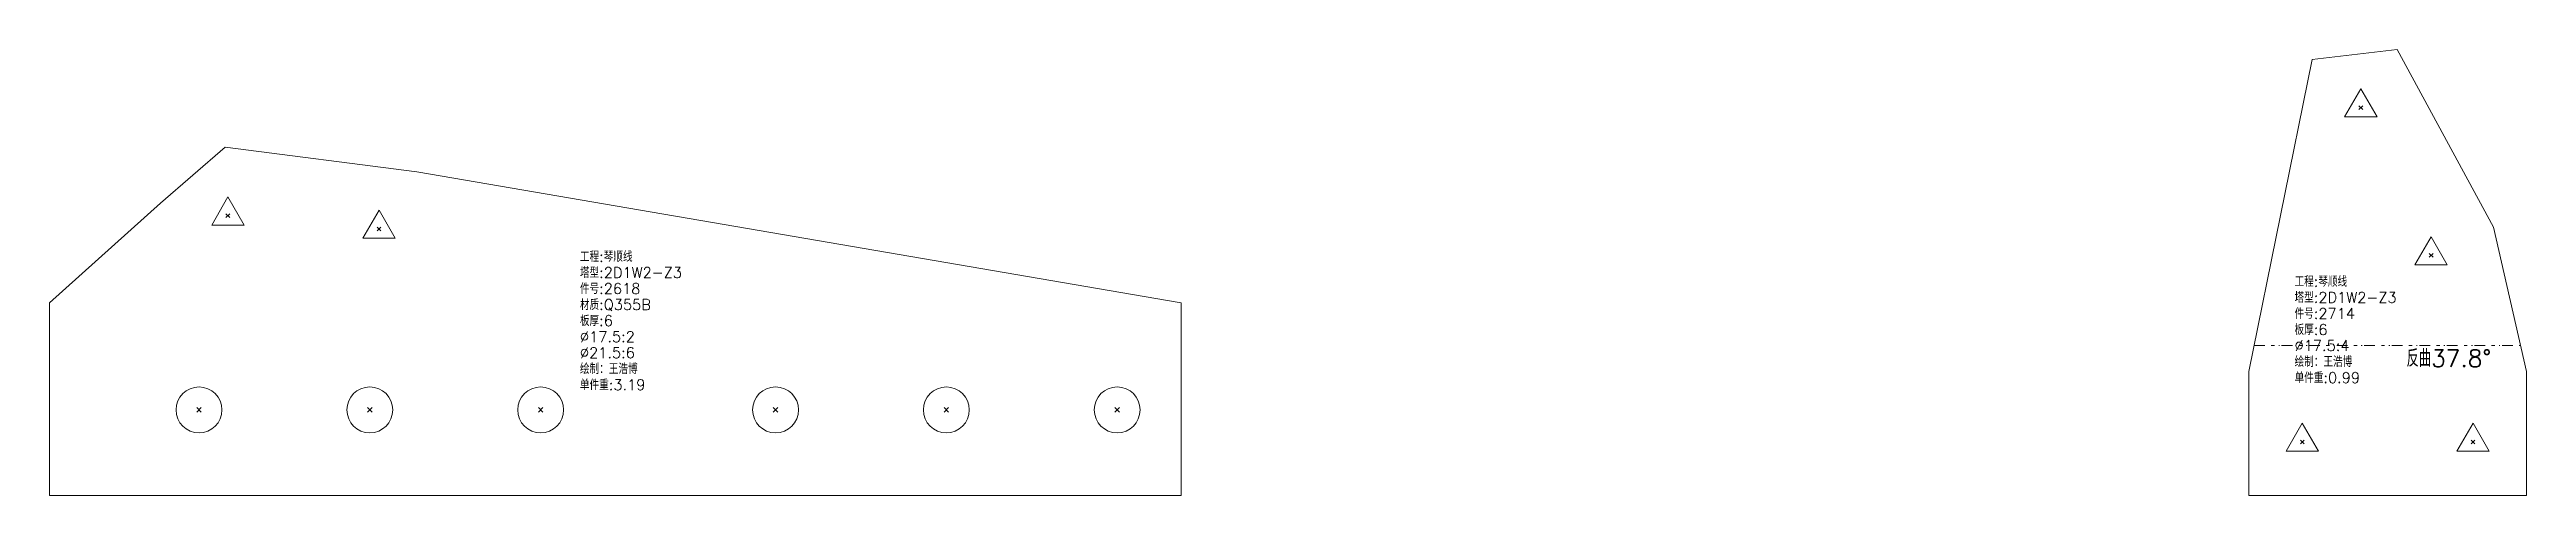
# Model space of a CAD drawing. Extents: x -580 to 8755, y 0 to 14723.
# Drawn here: x 3648 to 4808, y 3720 to 3929 of the extents above; entities that cross this region are included whole.
import ezdxf
from ezdxf.enums import TextEntityAlignment as Align

# ---------------------------------------------------------------- set-up
doc = ezdxf.new("R2010")
doc.units = 0
doc.header["$MEASUREMENT"] = 0
doc.linetypes.add('自定义线型', pattern=[12.9, 5, -3, 1.5, -2, 0.4, -1])
doc.layers.add('1', color=7, linetype='CONTINUOUS', lineweight=25)
doc.styles.get("Standard").update_dxf_attribs({"font": 'simplex.shx', "width": 0.7, "height": 3, "bigfont": 'gbhzfs.shx'})

msp = doc.modelspace()

# ---------------------------------------------------------------- texts
at = {"layer": '1', "color": 7, "linetype": 'Continuous', "lineweight": 18}
for s, p in [('工程:琴顺线', (3896.38819, 3828.06308)), ('件号:2618', (3896.38819, 3813.06308)), ('塔型:2D1W2-Z3', (3896.38819, 3820.56308)), ('工程:琴顺线', (4699.38819, 3816.40891)), ('材质:Q355B', (3896.38819, 3805.56308)), ('板厚:6', (3896.38819, 3798.06308)), ('件号:2714', (4699.38819, 3801.40891)), ('塔型:2D1W2-Z3', (4699.38819, 3808.90891)), ('%%c17.5:2', (3896.38819, 3790.56308)), ('板厚:6', (4699.38819, 3793.90891)), ('绘制：王浩博', (3896.38819, 3775.56308)), ('%%c21.5:6', (3896.38819, 3783.06308)), ('绘制：王浩博', (4699.38819, 3778.90891)), ('%%c17.5:4', (4699.38819, 3786.40891)), ('单件重:3.19', (3896.38819, 3768.06308)), ('单件重:0.99', (4699.38819, 3771.40891))]:
    msp.add_text(s, height=5, dxfattribs=at).set_placement(p, align=Align.BOTTOM_LEFT)
at = {"layer": '1', "color": 7, "linetype": 'Continuous', "lineweight": 13}
msp.add_text('反曲37.8%%d', height=8, dxfattribs=at).set_placement((4771.64821, 3778.06615), align=Align.BOTTOM_CENTER)

# ---------------------------------------------------------------- linework, layer by layer
at = {"layer": '1', "color": 7, "linetype": 'Continuous', "lineweight": 18}
for p, q in [((4707.68651, 3924.2782), (4677.98393, 3778.33664)), ((4747.42443, 3928.84959), (4707.68651, 3924.2782)), ((4792.48463, 3845.83081), (4747.42443, 3928.84959)), ((3730.29338, 3883.15793), (3700.01724, 3857.01686)), ((3820.01601, 3871.6813), (3730.29338, 3883.15793)), ((4177.98393, 3810.33664), (3820.01601, 3871.6813)), ((3700.01724, 3857.01686), (3647.98393, 3810.33664)), ((4807.98393, 3778.33664), (4792.48463, 3845.83081)), ((3647.98393, 3810.33664), (3647.98393, 3720.33664)), ((4177.98393, 3720.33664), (4177.98393, 3810.33664)), ((4677.98393, 3778.33664), (4677.98393, 3720.33664)), ((4807.98393, 3720.33664), (4807.98393, 3778.33664)), ((3647.98393, 3720.33664), (4177.98393, 3720.33664)), ((4677.98393, 3720.33664), (4807.98393, 3720.33664))]:
    msp.add_line(p, q, dxfattribs=at)
at = {"layer": '1', "color": 7, "linetype": 'Continuous', "lineweight": 13}
for p, q in [((4730.41259, 3910.47769), (4722.83509, 3897.35269)), ((4737.99009, 3897.35269), (4730.41259, 3910.47769)), ((4729.53759, 3900.85269), (4731.28759, 3902.60269)), ((4731.28759, 3900.85269), (4729.53759, 3902.60269)), ((4722.83509, 3897.35269), (4737.99009, 3897.35269)), ((3731.49337, 3859.91494), (3723.91587, 3846.78994)), ((3730.61837, 3850.28994), (3732.36837, 3852.03994)), ((3732.36837, 3850.28994), (3730.61837, 3852.03994)), ((3739.07087, 3846.78994), (3731.49337, 3859.91494)), ((3802.3278, 3853.74627), (3794.7503, 3840.62127)), ((3809.9053, 3840.62127), (3802.3278, 3853.74627)), ((3723.91587, 3846.78994), (3739.07087, 3846.78994)), ((3794.7503, 3840.62127), (3809.9053, 3840.62127)), ((3801.4528, 3844.12127), (3803.2028, 3845.87127)), ((3803.2028, 3844.12127), (3801.4528, 3845.87127)), ((4763.33921, 3841.33147), (4755.76171, 3828.20647)), ((4770.91671, 3828.20647), (4763.33921, 3841.33147)), ((4755.76171, 3828.20647), (4770.91671, 3828.20647)), ((4762.46421, 3831.70647), (4764.21421, 3833.45647)), ((4764.21421, 3831.70647), (4762.46421, 3833.45647)), ((3716.90893, 3759.26164), (3719.05893, 3761.41164)), ((3719.05893, 3759.26164), (3716.90893, 3761.41164)), ((3796.90893, 3759.26164), (3799.05893, 3761.41164)), ((3799.05893, 3759.26164), (3796.90893, 3761.41164)), ((3876.90893, 3759.26164), (3879.05893, 3761.41164)), ((3879.05893, 3759.26164), (3876.90893, 3761.41164)), ((3986.90893, 3759.26164), (3989.05893, 3761.41164)), ((3989.05893, 3759.26164), (3986.90893, 3761.41164)), ((4066.90893, 3759.26164), (4069.05893, 3761.41164)), ((4069.05893, 3759.26164), (4066.90893, 3761.41164)), ((4146.90893, 3759.26164), (4149.05893, 3761.41164)), ((4149.05893, 3759.26164), (4146.90893, 3761.41164)), ((4702.98393, 3754.08664), (4695.40643, 3740.96164)), ((4710.56143, 3740.96164), (4702.98393, 3754.08664)), ((4782.98393, 3754.08664), (4775.40643, 3740.96164)), ((4790.56143, 3740.96164), (4782.98393, 3754.08664)), ((4695.40643, 3740.96164), (4710.56143, 3740.96164)), ((4702.10893, 3744.46164), (4703.85893, 3746.21164)), ((4703.85893, 3744.46164), (4702.10893, 3746.21164)), ((4775.40643, 3740.96164), (4790.56143, 3740.96164)), ((4782.10893, 3744.46164), (4783.85893, 3746.21164)), ((4783.85893, 3744.46164), (4782.10893, 3746.21164))]:
    msp.add_line(p, q, dxfattribs=at)
at = {"layer": '1', "color": 190, "linetype": '自定义线型', "lineweight": 13}
msp.add_line((4680.43759, 3790.39253), (4805.21543, 3790.39253), dxfattribs=at)
at = {"layer": '1', "color": 7, "linetype": 'Continuous', "lineweight": 13}
for centre in [(3717.98393, 3760.33664), (3797.98393, 3760.33664), (3877.98393, 3760.33664), (3987.98393, 3760.33664), (4067.98393, 3760.33664), (4147.98393, 3760.33664)]:
    msp.add_circle(centre, 10.75, dxfattribs=at)

msp.set_redraw_order([(e.dxf.handle, doc.entitydb.next_handle()) for e in msp.query("TEXT MTEXT ATTDEF DIMENSION ARC_DIMENSION")])  # texts and dimensions are drawn at this point

doc.saveas('drawing.dxf')
